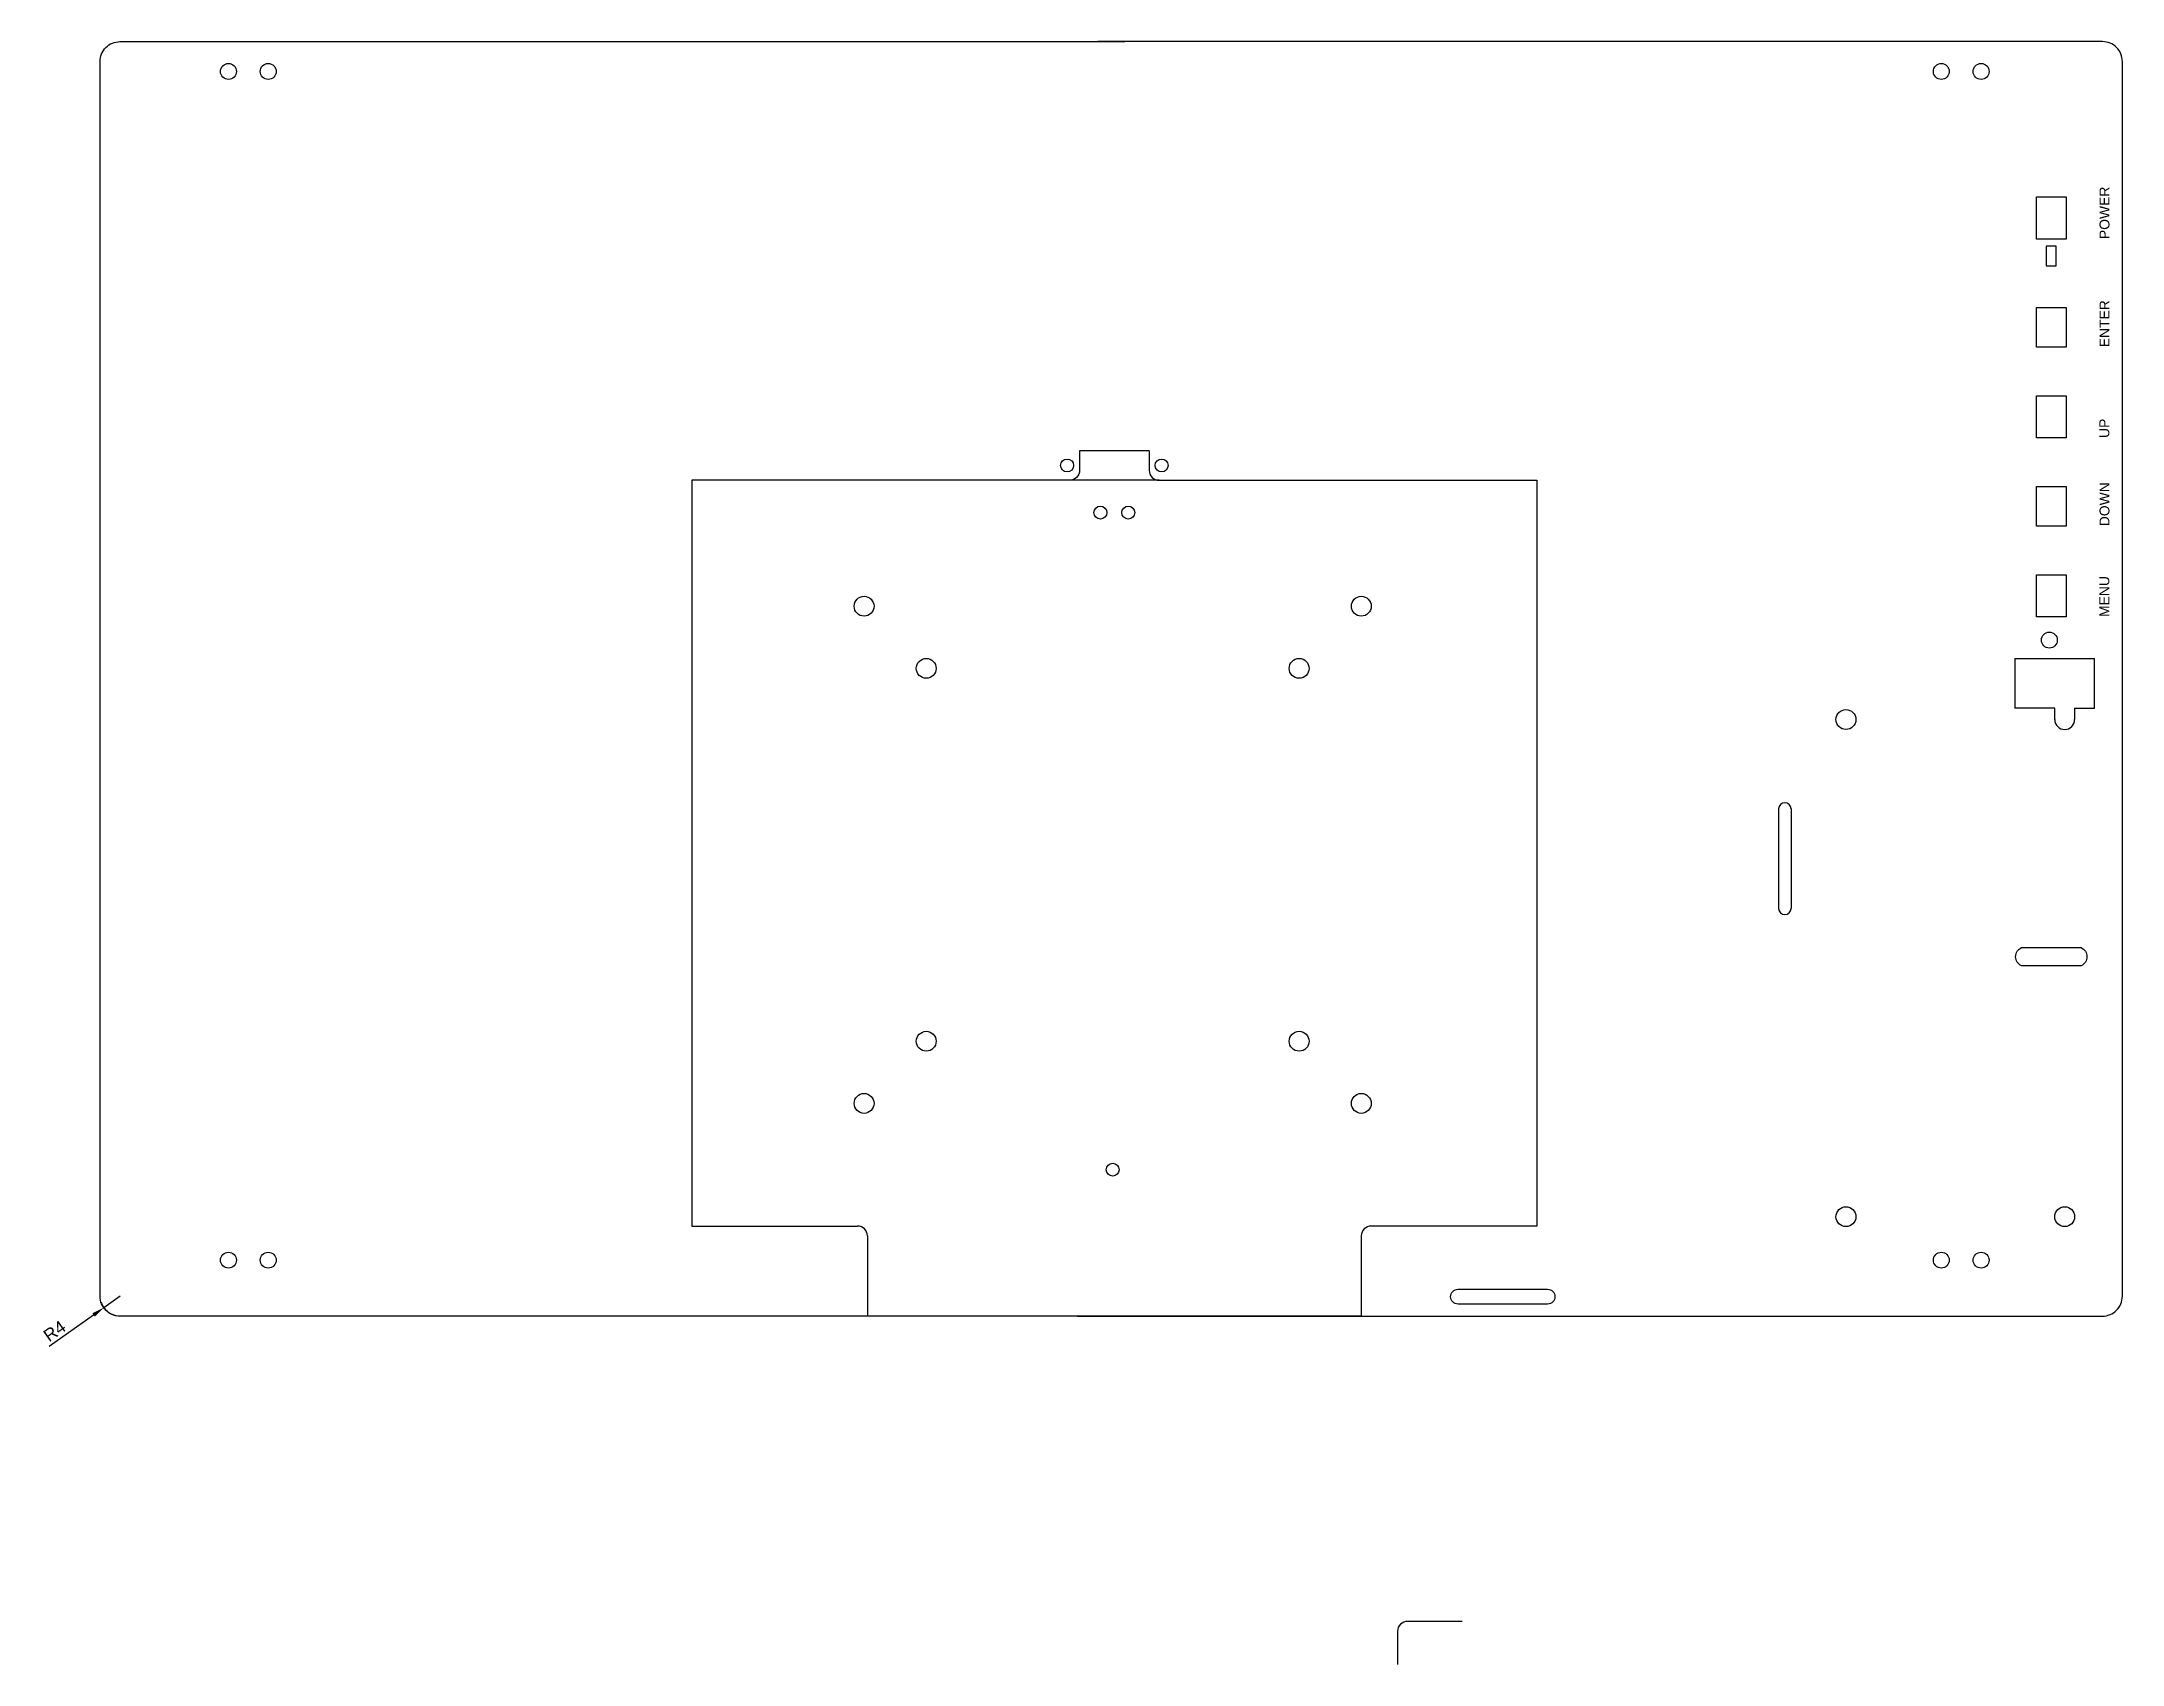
# Model space of a CAD drawing. Header units: millimetres. Extents: x -1635 to 5442, y -1125 to 1353.
# Drawn here: x -272.7 to 145.8, y 5 to 331.4 of the extents above; entities that cross this region are included whole.
import ezdxf

# ---------------------------------------------------------------- set-up
doc = ezdxf.new("R2010")
doc.units = ezdxf.units.MM
doc.styles.get("Standard").update_dxf_attribs({"font": 'arial.ttf'})
doc.dimstyles.new('ISO-25', dxfattribs={"dimtxt": 2.5, "dimasz": 2.5, "dimexe": 1.25, "dimexo": 0.625, "dimtad": 1, "dimtxsty": 'Standard', "dimcen": 2.5, "dimadec": 0, "dimazin": 0, "dimtfac": 1, "dimtmove": 0, "dimatfit": 3, "dimfxl": 1, "dimarcsym": 0})

msp = doc.modelspace()

# ---------------------------------------------------------------- texts
for s, p in [('POWER', (143.179, 291.678)), ('ENTER', (143.177, 269.928)), ('UP', (143.143, 251.678)), ('DOWN', (143.179, 233.928)), ('MENU', (143.143, 215.678))]:
    msp.add_text(s, height=2, rotation=90).set_placement(p)

# ---------------------------------------------------------------- blocks, each defined once
blk = doc.blocks.new('*D48')
at = {"color": 0, "lineweight": -2, "transparency": 16777216}
for p, q in [((-256.95, 79.05), (-260.22, 76.74)), ((-271.18, 69), (-262.26, 75.3))]:
    blk.add_line(p, q, dxfattribs=at)
blk.add_arc((-256.95, 79.05), 4, 197.3295, 261.0475, dxfattribs=at)
at = {"color": 0, "transparency": 16777216}
blk.add_solid([(-262.5, 75.64), (-262.02, 74.96), (-260.22, 76.74)], dxfattribs=at)
at = {"layer": 'Defpoints', "color": 0, "transparency": 16777216}
for p in [(-260.22, 76.74), (-256.95, 79.05)]:
    blk.add_point(p, dxfattribs=at)
at = {"color": 0, "transparency": 16777216, "insert": (-270.11, 72.05), "char_height": 2.5, "attachment_point": 5, "rotation": 35.2344}
blk.add_mtext('R4', dxfattribs=at)

# ---------------------------------------------------------------- dimensions: what is measured, and where the dimension line sits
dim = msp.add_radius_dim(center=(-256.953, 79.052), mpoint=(-260.22, 76.745), dimstyle='ISO-25')
dim.commit()
dim.dimension.update_dxf_attribs({"geometry": '*D48', "text_midpoint": (-269.031, 70.521), "dimtype": 164})

# ---------------------------------------------------------------- linework, layer by layer
for p, q in [((132.477, 290.282), (130.477, 290.282)), ((130.477, 290.282), (130.477, 286.282)), ((132.477, 286.282), (132.477, 290.282)), ((130.477, 286.282), (132.477, 286.282)), ((-49.963, 249.122), (-63.963, 249.122)), ((-141.963, 243.172), (-141.963, 93.172)), ((-47.963, 243.172), (-65.963, 243.172)), ((28.037, 243.172), (28.037, 93.172)), ((124.177, 207.328), (140.177, 207.328)), ((124.177, 207.328), (124.177, 197.328)), ((140.177, 197.328), (140.177, 207.328)), ((132.177, 197.328), (124.177, 197.328)), ((132.177, 195.052), (132.177, 197.328)), ((136.177, 197.328), (140.177, 197.328)), ((136.177, 197.328), (136.177, 195.052)), ((76.643, 177.052), (76.643, 157.052)), ((79.143, 177.052), (79.143, 157.052)), ((-141.963, 93.172), (-108.627, 93.172)), ((28.037, 93.172), (-5.299, 93.172)), ((-106.627, 91.172), (-106.627, 75.052)), ((-7.299, 91.172), (-7.299, 75.052)), ((-7.299, 75.052), (-107.299, 75.052))]:
    msp.add_line(p, q)
for points in [[(-50.716, 75.052), (-256.953, 75.052, -0.4142136), (-260.953, 79.052), (-260.953, 327.402, -0.4142136), (-256.953, 331.402), (-227.138, 331.402), (-54.888, 331.402)], [(-64.459, 75.052), (141.777, 75.052, 0.4142136), (145.777, 79.052), (145.777, 327.402, 0.4142136), (141.777, 331.402), (111.962, 331.402), (-60.288, 331.402)], [(-63.963, 249.122), (-63.963, 245.172, -0.4142136), (-65.963, 243.172), (-141.963, 243.172)], [(-49.963, 249.122), (-49.963, 245.172, 0.4142136), (-47.963, 243.172), (28.037, 243.172)], [(13, 13.645), (2, 13.645, 0.4142136), (0, 11.645), (0, 5)]]:
    msp.add_lwpolyline(points, format="xyb")
for points in [[(128.477, 300.178), (134.477, 300.178), (134.477, 295.928), (134.477, 291.678), (128.477, 291.678)], [(134.477, 277.928), (134.477, 273.928), (134.477, 269.928), (128.477, 269.928), (128.477, 277.928)], [(128.477, 260.178), (134.477, 260.178), (134.477, 255.928), (134.477, 251.678), (128.477, 251.678)], [(134.477, 241.928), (134.477, 237.928), (134.477, 233.928), (128.477, 233.928), (128.477, 241.928)], [(128.477, 224.178), (134.477, 224.178), (134.477, 219.928), (134.477, 215.678), (128.477, 215.678)]]:
    msp.add_lwpolyline(points, close=True)
for points in [[(125.477, 145.519, -0.645754), (125.477, 149.164), (137.477, 149.164, -0.6457501), (137.477, 145.519)], [(30.162, 80.459, -1), (30.162, 77.459), (12.162, 77.459, -1), (12.162, 80.459)]]:
    msp.add_lwpolyline(points, format="xyb", close=True)
for centre, radius in [((-235.138, 325.402), 1.6), ((-235.138, 325.402), 1.6), ((-227.138, 325.402), 1.6), ((-227.138, 325.402), 1.6), ((109.362, 325.402), 1.6), ((109.362, 325.402), 1.6), ((117.362, 325.402), 1.6), ((117.362, 325.402), 1.6), ((-66.463, 246.147), 1.3), ((-47.463, 246.147), 1.3), ((-59.763, 236.672), 1.3), ((-54.163, 236.672), 1.3), ((-107.299, 217.836), 2), ((-7.299, 217.836), 2), ((131.087, 211.028), 1.6), ((-94.799, 205.336), 2), ((-19.799, 205.336), 2), ((90.177, 195.052), 2), ((-94.799, 130.336), 2), ((-19.799, 130.336), 2), ((-107.299, 117.836), 2), ((-7.299, 117.836), 2), ((-57.299, 104.504), 1.3), ((90.177, 95.052), 2), ((134.177, 95.052), 2), ((-235.138, 86.302), 1.6), ((-235.138, 86.302), 1.6), ((-227.138, 86.302), 1.6), ((-227.138, 86.302), 1.6), ((109.362, 86.302), 1.6), ((109.362, 86.302), 1.6), ((117.362, 86.302), 1.6), ((117.362, 86.302), 1.6)]:
    msp.add_circle(centre, radius)
for centre, radius, start, end in [((134.177, 195.052), 2, 180, 0), ((77.893, 177.052), 1.25, 0, 180), ((77.893, 157.052), 1.25, 180, 0), ((-108.627, 91.172), 2, 0, 90), ((-5.299, 91.172), 2, 90, 180)]:
    msp.add_arc(centre, radius, start, end)

msp.set_redraw_order([(e.dxf.handle, doc.entitydb.next_handle()) for e in msp.query("TEXT MTEXT ATTDEF DIMENSION ARC_DIMENSION")])  # texts and dimensions are drawn at this point

doc.saveas('drawing.dxf')
